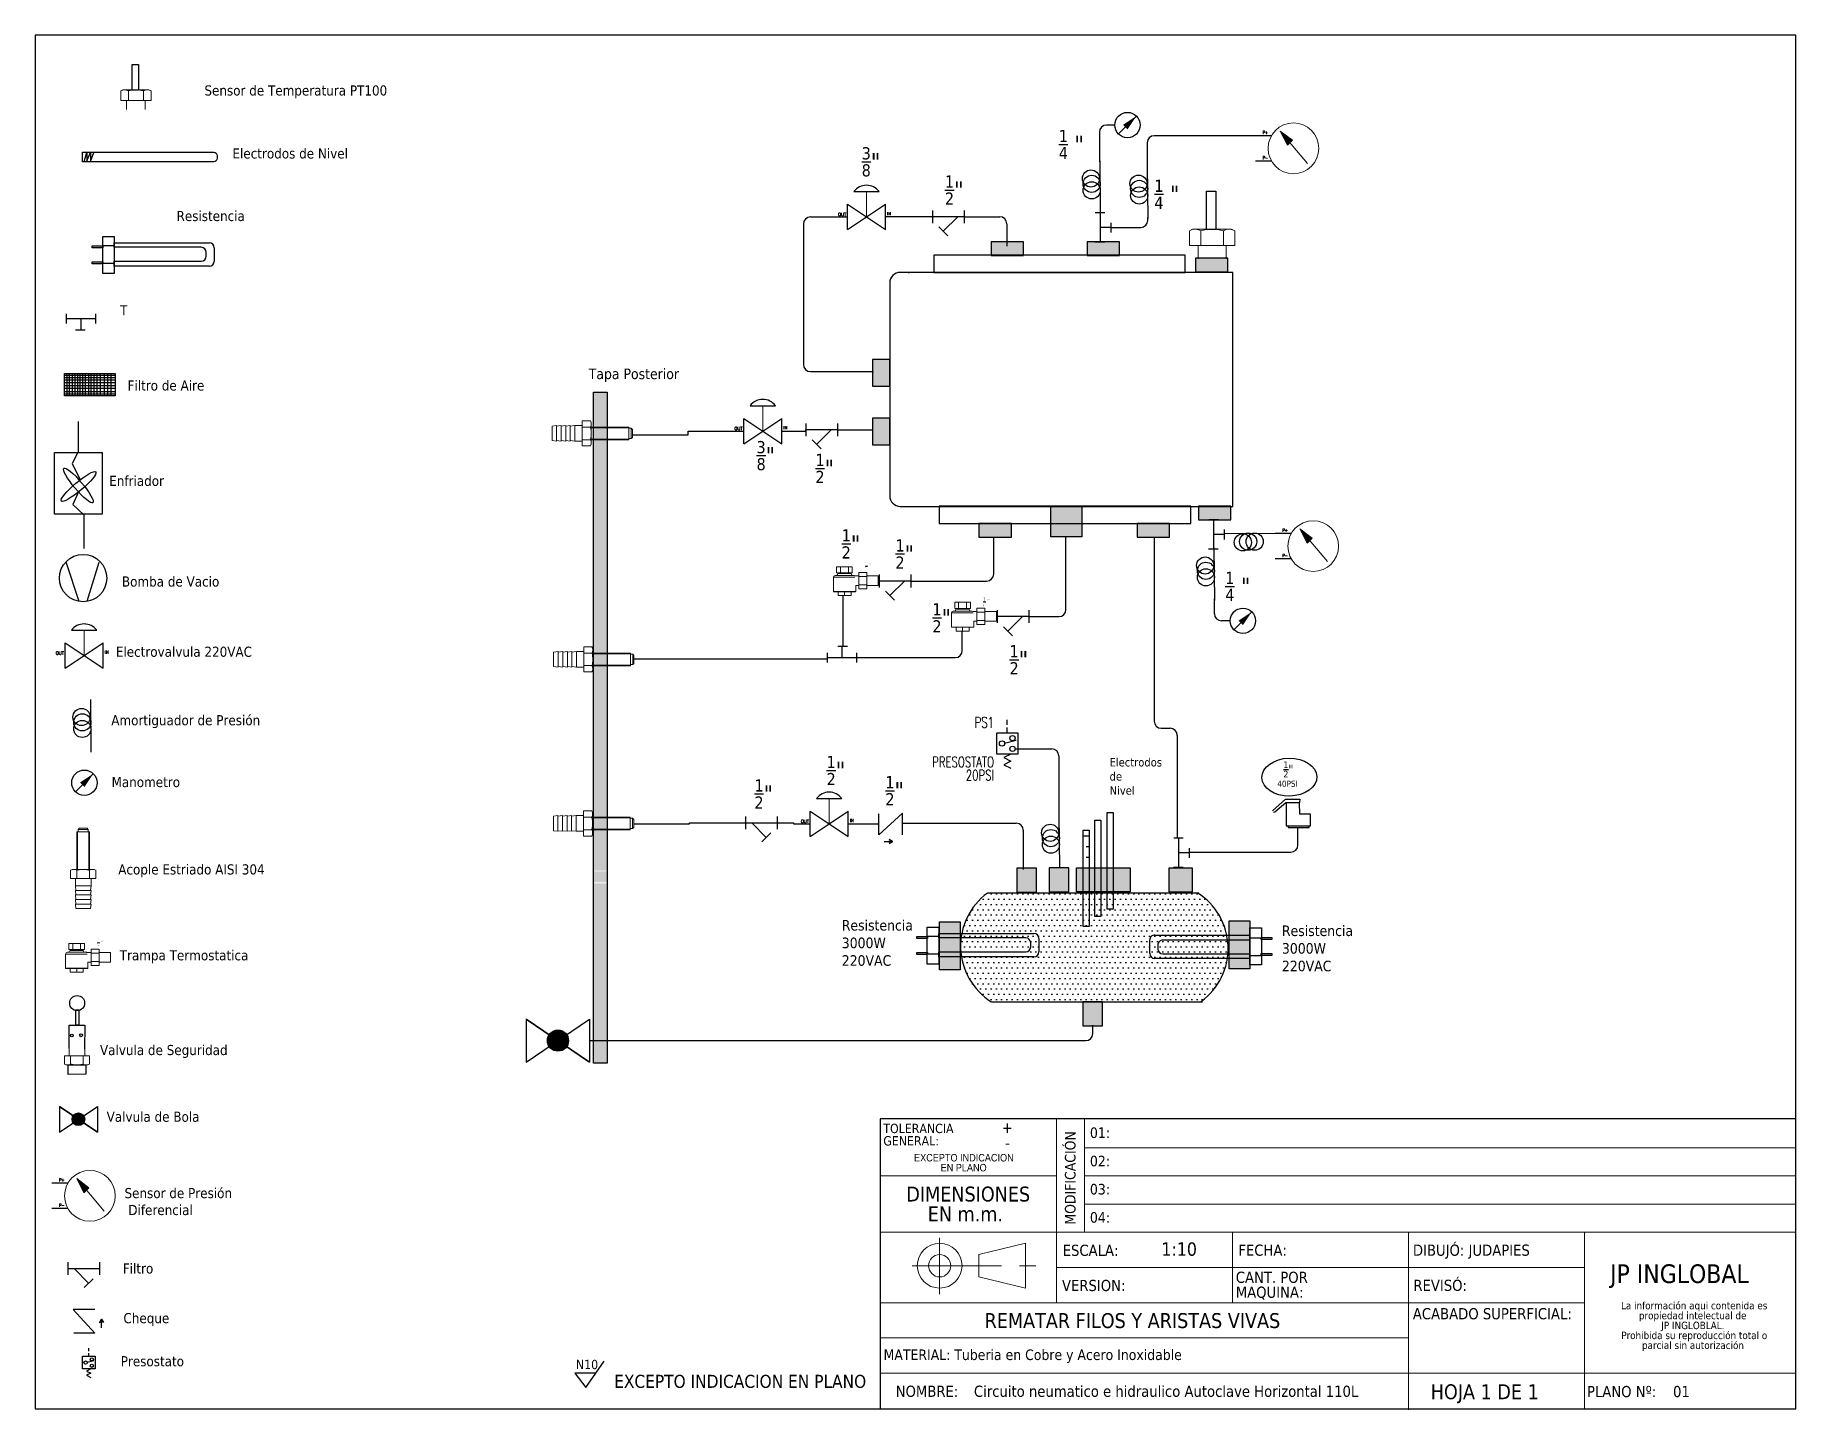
# Model space of a CAD drawing. Header units: millimetres. Extents: x 15 to 265, y 10 to 205.
import ezdxf
from ezdxf.enums import TextEntityAlignment as Align

# ---------------------------------------------------------------- set-up
doc = ezdxf.new("R2010")
doc.units = ezdxf.units.MM
doc.linetypes.add('CENTERX2', pattern=[20.32, 12.7, -2.54, 2.54, -2.54])
for name, color, linetype in [('CONTORNO', 179, 'Continuous'), ('DESC', 250, 'Continuous'), ('SYMS', 7, 'Continuous'), ('TAGS', 250, 'Continuous'), ('TERMS', 123, 'Continuous'), ('WIRENO', 250, 'Continuous'), ('WIRES', 7, 'Continuous')]:
    doc.layers.add(name, color=color, linetype=linetype)
doc.styles.add('SLDTEXTSTYLE0', font='tahoma.ttf')
doc.styles.add('SLDTEXTSTYLE1', font='tahomabd.ttf')
doc.styles.add('SLDTEXTSTYLE2', font='GOTHIC.TTF', dxfattribs={"width": 0.913})
doc.styles.get("Standard").update_dxf_attribs({"font": 'tahoma.ttf'})
doc.styles.add('WD', font='romans.shx')

msp = doc.modelspace()

# ---------------------------------------------------------------- texts
at = {"attachment_point": 1}
for s, width, insert, char_height in [('\\A1;Sensor de Temperatura PT100', 44.8708, (39.03, 197.88), 1.44), ('\\A1;Electrodos de Nivel', 44.8708, (43.01, 188.94), 1.44), ('\\A1;Resistencia', 44.8708, (35.07, 180.06), 1.44), ('\\A1;T', 44.8708, (27.06, 166.67), 1.44), ('Tapa Posterior', 16.8484, (93.6, 157.68), 1.5), ('\\A1;Filtro de Aire', 44.8708, (28.11, 156), 1.44), ('\\A1;Enfriador', 44.8708, (25.51, 142.46), 1.44), ('\\A1;Bomba de Vacio', 44.8708, (27.31, 128.17), 1.44), ('\\A1;Electrovalvula 220VAC', 44.8708, (26.45, 118.2), 1.44), ('\\A1;Amortiguador de Presión', 44.8708, (25.8, 108.48), 1.44), ('Electrodos \\Pde \\PNivel', 1.9892, (167.56, 102.39), 1.2), ('\\A1;   {\\H0.7x;\\S1/2;}"\\P{\\H0.64815x;  40PSI}', 4.4601, (190.72, 101.9), 1.35), ('\\A1;Manometro', 44.8708, (25.84, 99.7), 1.44), ('\\A1;Acople Estriado AISI 304', 44.8708, (26.79, 87.3), 1.44), ('Resistencia 3000W 220VAC', 1.9892, (129.53, 79.4), 1.5), ('Resistencia 3000W 220VAC', 1.9892, (192.03, 78.62), 1.5), ('\\A1;Trampa Termostatica', 44.8708, (27, 75.11), 1.44), ('\\A1;Valvula de Seguridad', 44.8708, (24.2, 61.66), 1.44), ('\\A1;Valvula de Bola', 44.8708, (25.14, 52.19), 1.44), ('\\A1;Sensor de Presión\\P Diferencial', 44.8708, (27.68, 41.35), 1.44), ('\\A1;Filtro', 44.8708, (27.44, 30.65), 1.44), ('\\A1;Cheque', 44.8708, (27.53, 23.6), 1.44), ('\\A1;Presostato', 44.8708, (27.14, 17.48), 1.44)]:
    msp.add_mtext_dynamic_manual_height_columns(s, width=width, gutter_width=1, heights=[0], dxfattribs=dict(at, insert=insert, char_height=char_height))
at = {"color": 7, "linetype": 'Continuous', "lineweight": 0, "style": 'SLDTEXTSTYLE0'}
for s, insert, char_height, attachment_point in [('+ ', (153.82, 50.73), 1.587, 3), ('- ', (153.4, 48.57), 1.587, 3), ('01:', (164.77, 49.95), 1.5, 1), ('02:', (164.77, 45.93), 1.5, 1), ('03:', (164.77, 41.93), 1.5, 1), ('04:', (164.77, 37.93), 1.5, 1), ('ESCALA:', (160.9, 33.3), 1.587, 1), ('FECHA:', (185.85, 33.32), 1.587, 1), ('VERSION:', (160.8, 28.31), 1.587, 1), ('REVISÓ:', (210.7, 28.33), 1.587, 1), ('MATERIAL: Tuberia en Cobre y Acero Inoxidable', (135.47, 18.43), 1.5, 1), ('\\pi-4.7625,l6.35,t12.7;NOMBRE:^ICircuito neumatico e hidraulico Autoclave Horizontal 110L', (135.6, 13.29), 1.5875, 1), ('HOJA 1 DE 1', (213.16, 13.48), 2.1167, 1), ('PLANO Nº:    01', (235.35, 13.25), 1.5875, 1)]:
    msp.add_mtext(s, dxfattribs=dict(at, insert=insert, char_height=char_height, attachment_point=attachment_point))
at = {"color": 7, "linetype": 'Continuous', "lineweight": 0, "insert": (161.22, 36.15), "char_height": 1.5, "attachment_point": 1, "rotation": 90, "style": 'SLDTEXTSTYLE0'}
msp.add_mtext('MODIFICACIÓN', dxfattribs=at)
at = {"layer": 'CONTORNO', "color": 7}
for s, insert, char_height, attachment_point, style in [('1:10', (177.44, 33.63), 1.905, 2, 'SLDTEXTSTYLE0'), ('DIBUJÓ: JUDAPIES', (210.63, 33.32), 1.5875, 1, 'SLDTEXTSTYLE0'), ('REMATAR FILOS Y ARISTAS VIVAS', (170.8, 23.59), 2.1167, 2, 'SLDTEXTSTYLE1'), ('ACABADO SUPERFICIAL:', (210.62, 24.3), 1.5875, 1, 'SLDTEXTSTYLE0'), ('EXCEPTO INDICACION EN PLANO', (133, 14.83), 1.8521, 3, 'SLDTEXTSTYLE0')]:
    msp.add_mtext(s, dxfattribs=dict(at, insert=insert, char_height=char_height, attachment_point=attachment_point, style=style))
at = {"layer": 'CONTORNO', "attachment_point": 1}
for s, insert, char_height, style in [('JP INGLOBAL', (238.63, 30.51), 2.6458, 'SLDTEXTSTYLE1'), ('N10', (91.78, 16.96), 1.323, 'SLDTEXTSTYLE0')]:
    msp.add_mtext(s, dxfattribs=dict(at, insert=insert, char_height=char_height, style=style))
at = {"layer": 'WIRENO', "char_height": 2.4694, "attachment_point": 1}
for s, insert in [('\\A1;{\\H0.7x;\\S1/4;} "', (160.35, 191.56)), ('\\A1;{\\H0.7x;\\S3/8;}"', (132.36, 189.1)), ('\\A1;{\\H0.7x;\\S1/2;}"', (144.18, 185.1)), ('\\A1;{\\H0.7x;\\S1/4;} "', (173.92, 184.49)), ('\\A1;{\\H0.7x;\\S3/8;}"', (117.43, 147.39)), ('\\A1;{\\H0.7x;\\S1/2;}"', (125.79, 145.58)), ('\\A1;{\\H0.7x;\\S1/2;}"', (129.52, 134.86)), ('\\A1;{\\H0.7x;\\S1/2;}"', (137.15, 133.43)), ('\\A1;{\\H0.7x;\\S1/4;} "', (183.99, 128.83)), ('\\A1;{\\H0.7x;\\S1/2;}"', (142.4, 124.37)), ('\\A1;{\\H0.7x;\\S1/2;}"', (153.36, 118.42)), ('\\A1;{\\H0.7x;\\S1/2;}"', (127.38, 102.69)), ('\\A1;{\\H0.7x;\\S1/2;}"', (117.13, 99.36)), ('\\A1;{\\H0.7x;\\S1/2;}"', (135.72, 99.83))]:
    msp.add_mtext_dynamic_manual_height_columns(s, width=5.2957, gutter_width=12.35, heights=[0], dxfattribs=dict(at, insert=insert))

# ---------------------------------------------------------------- blocks, each defined once
blk = doc.blocks.new('SW_NOTE_0')
at = {"layer": 'CONTORNO', "color": 0, "attachment_point": 2, "style": 'SLDTEXTSTYLE2'}
for s, insert, char_height in [('EXCEPTO INDICACION', (7.57, 1.35), 1.0583), ('EN PLANO', (7.54, -0.06), 1.058)]:
    blk.add_mtext(s, dxfattribs=dict(at, insert=insert, char_height=char_height))
blk = doc.blocks.new('SW_NOTE_1')
at = {"layer": 'CONTORNO', "color": 0, "attachment_point": 2, "style": 'SLDTEXTSTYLE0'}
for s, insert, char_height in [('DIMENSIONES ', (9.43, 2.69), 2.1167), ('EN m.m.', (9.02, -0.13), 2.117)]:
    blk.add_mtext(s, dxfattribs=dict(at, insert=insert, char_height=char_height))
blk = doc.blocks.new('SW_NOTE_2')
at = {"layer": 'CONTORNO', "color": 0, "char_height": 1.0583, "attachment_point": 2, "style": 'SLDTEXTSTYLE0'}
for s, insert in [('La información aqui contenida es ', (10.29, 1.34)), ('propiedad intelectual de', (10.08, -0.07)), ('JP INGLOBLAL.', (10.1, -1.48)), ('Prohibida su reproducción total o ', (10.3, -2.89)), ('parcial sin autorización', (10.12, -4.3))]:
    blk.add_mtext(s, dxfattribs=dict(at, insert=insert))
blk = doc.blocks.new('SW_NOTE_3')
at = {"color": 0, "linetype": 'Continuous', "lineweight": 0, "attachment_point": 1, "style": 'SLDTEXTSTYLE0'}
for s, insert, char_height in [('TOLERANCIA ', (0, 1.68), 1.3229), ('GENERAL:', (0, -0.08), 1.323)]:
    blk.add_mtext(s, dxfattribs=dict(at, insert=insert, char_height=char_height))
blk = doc.blocks.new('SW_NOTE_4')
at = {"color": 0, "linetype": 'Continuous', "lineweight": 0, "char_height": 1.587, "attachment_point": 1, "style": 'SLDTEXTSTYLE0'}
for s, insert in [('CANT. POR ', (0, 2.02)), ('MAQUINA:', (0, -0.1))]:
    blk.add_mtext(s, dxfattribs=dict(at, insert=insert))
blk = doc.blocks.new('calderin')
for p, q in [((7.433, 7.428), (9.93, 7.428)), ((7.477, 6.14), (9.974, 6.14))]:
    blk.add_line(p, q)
for centre, start, end in [((7.887, 6.798), 126.1598, 237.8293), ((9.499, 6.771), 306.1598, 57.8293)]:
    blk.add_arc(centre, 0.777, start, end)
blk = doc.blocks.new('HGVA1_DIAPHRAGM_VALVE2')
at = {"color": 7, "linetype": 'Continuous', "lineweight": 0, "ltscale": 3.2258}
for p, q in [((-0.25, 0.5), (0.25, 0.5)), ((0, 0), (0, 0.5))]:
    blk.add_line(p, q, dxfattribs=at)
for p, q in [((-0.375, -0.25), (-0.375, 0.25)), ((-0.375, -0.25), (0.375, 0.25)), ((-0.375, 0.25), (0.375, -0.25)), ((0.375, -0.25), (0.375, 0.25))]:
    blk.add_line(p, q)
at = {"ltscale": 25.4, "flags": 128}
blk.add_lwpolyline([(0.25, 0.5, 0.5), (-0.25, 0.5)], format="xyb", close=True, dxfattribs=at)
at = {"style": 'WD', "flags": 1}
for tag, p in [('INST', (-0.469, 0.748)), ('LOC', (-0.469, 0.587)), ('TAG1', (-0.469, 0.378))]:
    blk.add_attdef(tag, text='', height=0.125, dxfattribs=at).set_placement(p, align=Align.RIGHT)
at = {"style": 'WD'}
blk.add_attdef('TERM01', text='', height=0.0625, dxfattribs=at).set_placement((-0.399, 0.018), align=Align.RIGHT)
for tag, p, height in [('X4TERM01', (-0.375, 0), 0.005), ('X1TERM02', (0.375, 0), 0.005), ('TERM02', (0.406, 0.036), 0.0625), ('RATING1', (0.388, -0.162), 0.125), ('DESC1', (0.388, -0.378), 0.125), ('DESC2', (0.388, -0.562), 0.125), ('DESC3', (0.388, -0.752), 0.125), ('WDTAGALT', (0.388, -0.907), 0.125)]:
    blk.add_attdef(tag, p, '', height=height, dxfattribs=at)
blk.add_attdef('XREF', text='', height=0.0625, rotation=0.0625, dxfattribs=at).set_placement((0.518, 0.271), align=Align.TOP_CENTER)
at = {"style": 'WD', "flags": 1}
for tag, p in [('WDTYPE', (-0.154, -0.127)), ('FAMILY', (-0.143, -0.17)), ('CAT', (-0.143, -0.215)), ('MFG', (-0.141, -0.246)), ('ASSYCODE', (-0.113, -0.275))]:
    blk.add_attdef(tag, text='', height=0.01, dxfattribs=at).set_placement(p, align=Align.CENTER)
blk = doc.blocks.new('HME1_PRESS_M')
blk.add_line((0.036, -0.088), (0.213, 0.089))
blk.add_circle((0.125, 0), 0.125)
blk.add_solid([(0.082, 0.002), (0.126, -0.042), (0.213, 0.089)])
at = {"style": 'WD', "width": 0.7}
for tag, p in [('INST', (0.125, 0.5)), ('LOC', (0.125, 0.344)), ('TAG1', (0.125, 0.188)), ('DESC1', (0.125, -0.344)), ('DESC2', (0.125, -0.5)), ('WDTAGALT', (0.125, -0.812)), ('DESC3', (0.125, -0.656))]:
    blk.add_attdef(tag, text='', height=0.125, dxfattribs=at).set_placement(p, align=Align.CENTER)
blk.add_attdef('TERM01', text='', height=0.0625, dxfattribs=at).set_placement((-0.032, 0.031), align=Align.RIGHT)
at = {"style": 'WD'}
for tag, p, height, flags in [('X4TERM01', (0, 0), 0.005, 1), ('WDTYPE', (0.062, 0.062), 0.01, 1), ('WDBLKNAM', (0.134, 0.001), 0.01, 9), ('X1TERM02', (0.248, 0), 0.005, 1), ('FAMILY', (0.13, -0.035), 0.01, 9)]:
    blk.add_attdef(tag, p, '', height=height, dxfattribs=dict(at, flags=flags))
at = {"style": 'WD', "width": 0.7}
for tag, p, height in [('TERM02', (0.28, 0.031), 0.0625), ('RATING1', (0.281, -0.188), 0.125)]:
    blk.add_attdef(tag, p, '', height=height, dxfattribs=at)
at = {"style": 'WD'}
blk.add_attdef('XREF', text='', height=0.0625, dxfattribs=at).set_placement((-0.031, -0.125), align=Align.RIGHT)
at = {"linetype": 'Continuous', "style": 'WD', "flags": 9}
for tag, p in [('MFG', (0.128, -0.085)), ('ASSYCODE', (0.13, -0.103)), ('CAT', (0.13, -0.066))]:
    blk.add_attdef(tag, p, '', height=0.01, dxfattribs=at)
blk = doc.blocks.new('Acople Estriado')
at = {"color": 7, "linetype": 'Continuous', "lineweight": 15}
for p, q in [((6.78, 5.633), (6.78, 5.138)), ((6.78, 5.633), (6.947, 5.633)), ((6.811, 5.678), (6.796, 5.663)), ((6.796, 5.663), (6.796, 5.633)), ((6.931, 5.663), (6.796, 5.663)), ((6.811, 5.678), (6.916, 5.678)), ((6.931, 5.663), (6.916, 5.678)), ((6.931, 5.633), (6.931, 5.663)), ((6.947, 5.138), (6.947, 5.633)), ((6.721, 5.138), (6.699, 5.126)), ((6.699, 5.126), (6.699, 5.019)), ((6.74, 5.138), (6.721, 5.138)), ((6.864, 5.138), (6.74, 5.138)), ((6.781, 5.126), (6.781, 5.019)), ((6.988, 5.138), (6.864, 5.138)), ((6.946, 5.126), (6.946, 5.019)), ((7.007, 5.138), (6.988, 5.138)), ((7.029, 5.126), (7.007, 5.138)), ((7.029, 5.126), (7.029, 5.019)), ((6.699, 5.019), (6.781, 5.019)), ((6.761, 5.019), (6.761, 4.922)), ((6.761, 4.922), (6.769, 4.862)), ((6.864, 4.922), (6.761, 4.922)), ((6.761, 4.862), (6.769, 4.802)), ((6.864, 4.862), (6.761, 4.862)), ((6.781, 5.019), (6.946, 5.019)), ((6.967, 4.922), (6.864, 4.922)), ((6.967, 4.862), (6.864, 4.862)), ((6.946, 5.019), (7.029, 5.019)), ((6.959, 4.862), (6.967, 4.922)), ((6.959, 4.802), (6.967, 4.862)), ((6.967, 4.922), (6.967, 5.019)), ((6.761, 4.802), (6.769, 4.742)), ((6.864, 4.802), (6.761, 4.802)), ((6.761, 4.742), (6.769, 4.682)), ((6.864, 4.742), (6.761, 4.742)), ((6.761, 4.682), (6.769, 4.622)), ((6.864, 4.682), (6.761, 4.682)), ((6.967, 4.802), (6.864, 4.802)), ((6.967, 4.742), (6.864, 4.742)), ((6.967, 4.682), (6.864, 4.682)), ((6.959, 4.742), (6.967, 4.802)), ((6.959, 4.682), (6.967, 4.742)), ((6.959, 4.622), (6.967, 4.682)), ((6.864, 4.622), (6.769, 4.622)), ((6.959, 4.622), (6.864, 4.622))]:
    blk.add_line(p, q, dxfattribs=at)
at = {"color": 7, "linetype": 'Continuous', "lineweight": 0}
for p, q in [((6.79, 5.633), (6.79, 5.138)), ((6.938, 5.633), (6.938, 5.138))]:
    blk.add_line(p, q, dxfattribs=at)
at = {"color": 7, "linetype": 'Continuous', "lineweight": 15}
for points, knots in [([(6.699, 5.126), (6.706, 5.13), (6.712, 5.133), (6.726, 5.137), (6.733, 5.138), (6.74, 5.138)], [0, 0, 0, 0, 0.5, 0.5, 1, 1, 1, 1]), ([(6.74, 5.138), (6.744, 5.138), (6.747, 5.138), (6.754, 5.137), (6.757, 5.136), (6.768, 5.133), (6.775, 5.13), (6.781, 5.126)], [0, 0, 0, 0, 0.25, 0.25, 0.5, 0.5, 1, 1, 1, 1]), ([(6.864, 5.138), (6.85, 5.138), (6.836, 5.137), (6.808, 5.133), (6.795, 5.13), (6.781, 5.126)], [0, 0, 0, 0, 0.5, 0.5, 1, 1, 1, 1]), ([(6.946, 5.126), (6.933, 5.13), (6.919, 5.133), (6.892, 5.137), (6.878, 5.138), (6.864, 5.138)], [0, 0, 0, 0, 0.5, 0.5, 1, 1, 1, 1]), ([(6.946, 5.126), (6.953, 5.13), (6.96, 5.133), (6.974, 5.137), (6.981, 5.138), (6.988, 5.138)], [0, 0, 0, 0, 0.5, 0.5, 1, 1, 1, 1]), ([(6.988, 5.138), (6.991, 5.138), (6.995, 5.138), (7.002, 5.137), (7.005, 5.136), (7.015, 5.133), (7.022, 5.13), (7.029, 5.126)], [0, 0, 0, 0, 0.25, 0.25, 0.5, 0.5, 1, 1, 1, 1])]:
    blk.add_open_spline(points, degree=3, knots=knots, dxfattribs=at)
blk = doc.blocks.new('Trampo')
for points in [[(117.7, 258.3), (117.2, 257.8), (116.2, 257.8), (115.7, 257.3), (115.7, 256.3), (117.7, 256.3), (117.7, 256.3), (115.6, 256.3), (115.6, 257.3), (116.2, 257.9), (117.2, 257.9), (117.7, 258.4), (117.7, 258.9), (117.2, 259.3), (116.2, 259.3), (115.7, 258.8), (115.6, 258.9), (116.2, 259.4), (117.2, 259.4), (117.7, 258.9)], [(117.2, 260.5), (116.2, 260.5), (116.2, 260.5), (116.6, 260.5), (116.6, 263.5), (116.2, 263), (116.1, 263.1), (116.7, 263.6), (116.7, 263.6), (116.7, 260.5), (117.2, 260.5)], [(119.7, 262.2), (119, 260.7), (118.9, 260.7), (119.6, 262.2)], [(120.5, 262.2), (119.7, 260.7), (119.6, 260.7), (120.4, 262.2)]]:
    blk.add_hatch(color=7).paths.add_polyline_path(points)
at = {"color": 7, "linetype": 'Continuous', "lineweight": 15}
for points in [[(90.5, 251.1), (90.5, 239.8), (90.5, 239.8)], [(92, 252.5), (106.7, 252.5), (106.7, 252.5)], [(93.1, 259.5), (105.5, 259.5), (105.5, 254.7), (93.1, 254.7)], [(93.1, 254.7), (93.1, 259.5), (93.1, 259.5)], [(94.2, 254.7), (94.2, 254), (94.2, 254)], [(96.2, 254.7), (96.2, 259.5), (96.2, 259.5)], [(102.4, 254.7), (102.4, 259.5), (102.4, 259.5)], [(104.5, 254), (104.5, 254.7), (104.5, 254.7)], [(110.7, 252.3), (107.4, 252.3), (107.4, 252.3)], [(117, 255), (110.7, 255), (110.7, 241.9), (117, 241.9)], [(117, 251.8), (110.7, 251.8), (110.7, 251.8)], [(117, 255), (117, 241.9), (117, 241.9)], [(126.1, 252.3), (117, 252.3), (117, 252.3)], [(126.1, 252.3), (126.1, 244.6), (126.1, 244.6)], [(107.9, 239.7), (90.7, 239.7), (90.7, 239.7)], [(104.5, 239.7), (104.5, 236.7), (94.2, 236.7), (94.2, 239.7)], [(99.3, 239.7), (99.3, 236.7), (99.3, 236.7)], [(108.2, 239.8), (108.2, 244.6), (108.2, 244.6)], [(108.2, 244.6), (110.7, 244.6), (110.7, 244.6)], [(117, 245.2), (110.7, 245.2), (110.7, 245.2)], [(117, 244.6), (126.1, 244.6), (126.1, 244.6)]]:
    blk.add_lwpolyline(points, dxfattribs=at)
at = {"color": 8, "linetype": 'Continuous', "lineweight": 15}
for points in [[(107.6, 251.1), (90.5, 251.1), (90.5, 251.1)], [(94.2, 254), (104.5, 254), (104.5, 254)], [(90.5, 239.8), (108.2, 239.8), (108.2, 239.8)]]:
    blk.add_lwpolyline(points, dxfattribs=at)
at = {"color": 7, "linetype": 'Continuous', "lineweight": 20}
blk.add_lwpolyline([(115.6, 260), (117.7, 260), (117.7, 260)], dxfattribs=at)
at = {"color": 7, "linetype": 'Continuous', "lineweight": 15}
for points in [[(91.9, 252.5), (91.1, 252.5), (90.5, 251.9), (90.5, 251.1)], [(92.7, 252.5), (93.5, 252.5), (94.1, 253.2), (94.1, 254)], [(104.5, 254), (104.5, 253.2), (105.1, 252.5), (105.9, 252.5)], [(107.4, 252.3), (107.1, 252.5), (106.9, 252.5), (106.6, 252.5)], [(90.5, 239.9), (90.5, 239.7), (90.6, 239.7), (90.7, 239.7)], [(107.9, 239.7), (108, 239.7), (108.1, 239.7), (108.1, 239.9)]]:
    blk.add_open_spline(points, degree=3, dxfattribs=at)
blk = doc.blocks.new('Valvula Tipo Anillo')
for p, q in [((7.88, 11.213), (7.88, 11.519)), ((7.88, 11.519), (8.084, 11.519)), ((8.084, 11.519), (8.079, 11.203))]:
    blk.add_line(p, q)
at = {"color": 7, "linetype": 'Continuous', "lineweight": 15}
for p, q in [((7.816, 11.006), (7.816, 11.113)), ((7.898, 11.113), (7.816, 11.113)), ((7.878, 11.21), (7.878, 11.113)), ((7.898, 11.006), (7.898, 11.113)), ((8.063, 11.113), (7.898, 11.113)), ((8.063, 11.006), (8.063, 11.113)), ((8.146, 11.113), (8.063, 11.113)), ((8.084, 11.113), (8.084, 11.21)), ((8.146, 11.006), (8.146, 11.113)), ((7.816, 11.006), (7.838, 10.994)), ((7.838, 10.994), (7.857, 10.994)), ((7.857, 10.994), (7.981, 10.994)), ((7.981, 10.994), (8.105, 10.994)), ((8.105, 10.994), (8.124, 10.994)), ((8.124, 10.994), (8.146, 11.006))]:
    blk.add_line(p, q, dxfattribs=at)
for points in [[(7.962, 11.521), (8.01, 11.521), (8.01, 11.713), (7.962, 11.713)], [(8.097, 10.995), (8.097, 10.873), (7.867, 10.871), (7.867, 10.993)]]:
    blk.add_lwpolyline(points, close=True)
for centre, radius in [((7.984, 11.807), 0.0981), ((7.914, 11.381), 0.0185), ((8.035, 11.384), 0.0185)]:
    blk.add_circle(centre, radius)
for points, knots in [([(7.857, 10.994), (7.854, 10.994), (7.85, 10.994), (7.843, 10.995), (7.84, 10.996), (7.829, 10.999), (7.823, 11.002), (7.816, 11.006)], [0, 0, 0, 0, 0.25, 0.25, 0.5, 0.5, 1, 1, 1, 1]), ([(7.898, 11.006), (7.892, 11.002), (7.885, 10.999), (7.871, 10.995), (7.864, 10.994), (7.857, 10.994)], [0, 0, 0, 0, 0.5, 0.5, 1, 1, 1, 1]), ([(7.898, 11.006), (7.912, 11.002), (7.926, 10.999), (7.953, 10.995), (7.967, 10.994), (7.981, 10.994)], [0, 0, 0, 0, 0.5, 0.5, 1, 1, 1, 1]), ([(7.981, 10.994), (7.995, 10.994), (8.009, 10.995), (8.036, 10.999), (8.05, 11.002), (8.063, 11.006)], [0, 0, 0, 0, 0.5, 0.5, 1, 1, 1, 1]), ([(8.105, 10.994), (8.101, 10.994), (8.098, 10.994), (8.091, 10.995), (8.087, 10.996), (8.077, 10.999), (8.07, 11.002), (8.063, 11.006)], [0, 0, 0, 0, 0.25, 0.25, 0.5, 0.5, 1, 1, 1, 1]), ([(8.146, 11.006), (8.139, 11.002), (8.132, 10.999), (8.119, 10.995), (8.112, 10.994), (8.105, 10.994)], [0, 0, 0, 0, 0.5, 0.5, 1, 1, 1, 1])]:
    blk.add_open_spline(points, degree=3, knots=knots, dxfattribs=at)
blk = doc.blocks.new('HGVA1_BALL_VALVE')
h = blk.add_hatch(color=256)
edge = h.paths.add_edge_path()
edge.add_arc((0, 0), 0.125, 0, 360)
at = {"ltscale": 3.2258}
for p, q in [((-0.375, 0.254), (0.375, -0.254)), ((-0.375, -0.254), (0.375, 0.254)), ((-0.375, 0.254), (-0.375, -0.254)), ((0.375, 0.254), (0.375, -0.254))]:
    blk.add_line(p, q, dxfattribs=at)
at = {"ltscale": 25.4, "flags": 128}
blk.add_lwpolyline([(0.375, 0.254), (0.375, -0.254), (-0.375, 0.254), (-0.375, -0.254)], close=True, dxfattribs=at)
at = {"ltscale": 3.2258}
blk.add_circle((0, 0), 0.125, dxfattribs=at)
at = {"ltscale": 25.4}
blk.add_circle((0, 0), 0.125, dxfattribs=at)
at = {"style": 'WD', "flags": 1}
for tag, height, p in [('LOC', 0.125, (0.011, 0.516)), ('INST', 0.125, (0.028, 0.678)), ('TAG1', 0.125, (0, 0.307)), ('FAMILY', 0.01, (-0.482, -0.121)), ('WDTYPE', 0.01, (-0.475, -0.062)), ('CAT', 0.01, (-0.482, -0.165)), ('MFG', 0.01, (-0.481, -0.197)), ('ASSYCODE', 0.01, (-0.453, -0.226))]:
    blk.add_attdef(tag, text='', height=height, dxfattribs=at).set_placement(p, align=Align.CENTER)
at = {"style": 'WD'}
blk.add_attdef('XREF', text='', height=0.0625, rotation=0.0625, dxfattribs=at).set_placement((0.541, 0.293), align=Align.TOP_CENTER)
blk.add_attdef('TERM01', text='', height=0.0625, dxfattribs=at).set_placement((-0.399, 0.018), align=Align.RIGHT)
for tag, p, height in [('X4TERM01', (-0.375, 0), 0.005), ('X8TERM02', (0, 0), 0.005), ('TERM02', (0.052, -0.037), 0.0625), ('X1TERM03', (0.375, 0), 0.005), ('TERM03', (0.406, 0.036), 0.0625), ('RATING1', (0.409, -0.162), 0.125), ('DESC1', (0.409, -0.341), 0.125), ('DESC2', (0.409, -0.525), 0.125), ('DESC3', (0.409, -0.715), 0.125), ('WDTAGALT', (0.409, -0.873), 0.125)]:
    blk.add_attdef(tag, p, '', height=height, dxfattribs=at)
blk = doc.blocks.new('HMT1_DIFFERENTIAL_PRESSURE_GAUGE')
blk.add_hatch(color=7).paths.add_polyline_path([(-0.26, 0.34), (-0.12, 0.06), (-0.02, 0.16)])
for p, q in [((-0.437, 0.25), (-0.75, 0.25)), ((-0.437, -0.25), (-0.75, -0.25))]:
    blk.add_line(p, q)
at = {"color": 7, "linetype": 'Continuous', "lineweight": 0, "ltscale": 645.15999}
for p, q in [((-0.26, 0.34), (0.28, -0.3)), ((-0.26, 0.34), (-0.12, 0.06)), ((-0.26, 0.34), (-0.02, 0.16)), ((-0.12, 0.06), (-0.02, 0.16))]:
    blk.add_line(p, q, dxfattribs=at)
at = {"color": 255, "linetype": 'Continuous', "lineweight": 0, "ltscale": 25.4, "flags": 128}
blk.add_lwpolyline([(-0.26, 0.34), (-0.12, 0.06), (-0.02, 0.16)], close=True, dxfattribs=at)
at = {"color": 7, "linetype": 'Continuous', "lineweight": 0, "ltscale": 645.15999}
blk.add_circle((0, 0), 0.5, dxfattribs=at)
at = {"style": 'WD', "width": 0.7}
for tag, p in [('INST', (-0.01, 0.781)), ('LOC', (-0.01, 0.656)), ('TAG1', (-0.01, 0.531)), ('DESC1', (0.021, -0.625)), ('DESC2', (0.021, -0.75)), ('WDTAGALT', (0.021, -1)), ('DESC3', (0.021, -0.875))]:
    blk.add_attdef(tag, text='', height=0.0938, dxfattribs=at).set_placement(p, align=Align.CENTER)
at = {"style": 'WD'}
for tag, p, height, flags in [('X4TERM01', (-0.75, 0.25), 0.005, 1), ('X1TERM03', (0.5, 0), 0.005, 1), ('X4TERM02', (-0.75, -0.25), 0.005, 1), ('WDBLKNAM', (-0.209, -0.188), 0.01, 9), ('FAMILY', (-0.208, -0.062), 0.01, 9)]:
    blk.add_attdef(tag, p, '', height=height, dxfattribs=dict(at, flags=flags))
at = {"style": 'WD', "width": 0.7}
for tag, p in [('TERM01', (-0.5, 0.281)), ('TERM02', (-0.5, -0.219))]:
    blk.add_attdef(tag, text='', height=0.0625, dxfattribs=at).set_placement(p, align=Align.RIGHT)
for tag, p, height in [('TERM03', (0.531, 0.031), 0.0625), ('RATING1', (0.469, -0.375), 0.0938)]:
    blk.add_attdef(tag, p, '', height=height, dxfattribs=at)
at = {"style": 'WD'}
blk.add_attdef('XREF', text='', height=0.0625, dxfattribs=at).set_placement((-0.438, -0.406), align=Align.RIGHT)
at = {"flags": 1}
blk.add_attdef('WDTYPE', (-0.219, -0.25), '', height=0.01, dxfattribs=at)
at = {"linetype": 'Continuous', "style": 'WD', "flags": 9}
for tag, p in [('ASSYCODE', (-0.208, -0.156)), ('CAT', (-0.208, -0.094)), ('MFG', (-0.208, -0.125))]:
    blk.add_attdef(tag, p, '', height=0.01, dxfattribs=at)
blk = doc.blocks.new('HST1_STRAINER_Y_TYPE')
at = {"ltscale": 3.2258}
for p, q in [((0, 0.125), (0, -0.125)), ((0.625, 0.125), (0.625, -0.125)), ((0, 0), (0.625, 0)), ((0.125, 0), (0.412, -0.287)), ((0.324, -0.376), (0.501, -0.199))]:
    blk.add_line(p, q, dxfattribs=at)
at = {"style": 'WD', "flags": 1}
for tag, height, p in [('INST', 0.125, (0.33, 0.71)), ('TAG1', 0.125, (0.324, 0.34)), ('LOC', 0.125, (0.306, 0.549)), ('FAMILY', 0.01, (1.09, 0.044)), ('CAT', 0.01, (1.09, -0.001)), ('WDTYPE', 0.01, (1.102, -0.093)), ('MFG', 0.01, (1.092, -0.032)), ('ASSYCODE', 0.01, (1.12, -0.061))]:
    blk.add_attdef(tag, text='', height=height, dxfattribs=at).set_placement(p, align=Align.CENTER)
at = {"style": 'WD'}
for tag, height, p in [('WDTAGALT', 0.125, (0.035, 0.2)), ('TERM01', 0.0625, (-0.024, 0.018))]:
    blk.add_attdef(tag, text='', height=height, dxfattribs=at).set_placement(p, align=Align.RIGHT)
for tag, p, height in [('X4TERM01', (0, 0), 0.005), ('RATING1', (0.6, 0.18), 0.125), ('X1TERM03', (0.625, 0), 0.005), ('TERM03', (0.632, 0.013), 0.0625), ('DESC1', (-0.666, -0.258), 0.125), ('DESC2', (-0.666, -0.442), 0.125), ('X8TERM02', (0.412, -0.287), 0.005), ('TERM02', (0.447, -0.365), 0.0625), ('DESC3', (-0.666, -0.632), 0.125)]:
    blk.add_attdef(tag, p, '', height=height, dxfattribs=at)
blk.add_attdef('XREF', text='', height=0.0625, rotation=0.0625, dxfattribs=at).set_placement((0.649, -0.434), align=Align.TOP_CENTER)
blk = doc.blocks.new('HVL1_PRESS_SW')
for p, q in [((0.094, 0.222), (0.094, 0.282)), ((-0.031, -0.126), (-0.031, 0.125)), ((-0.031, 0.125), (0.219, 0.125)), ((0.061, 0.005), (0.198, 0.04)), ((0.094, 0.125), (0.094, 0.188)), ((0.219, 0.125), (0.219, -0.126)), ((0.219, -0.126), (-0.031, -0.126)), ((0.135, -0.126), (0.052, -0.167)), ((0.052, -0.167), (0.135, -0.209)), ((0.135, -0.209), (0.052, -0.251)), ((0.052, -0.251), (0.135, -0.293))]:
    blk.add_line(p, q)
for centre in [(0.032, 0), (0.156, 0.063), (0.156, -0.063)]:
    blk.add_circle(centre, 0.0314)
at = {"style": 'WD', "width": 0.7}
for tag, height, p in [('INST', 0.125, (-0.062, 0.5)), ('LOC', 0.125, (-0.062, 0.344)), ('TAG1', 0.125, (-0.062, 0.188)), ('TERM01', 0.0625, (-0.062, 0.031)), ('DESC1', 0.125, (-0.062, -0.281)), ('RATING1', 0.125, (0.775, -0.281)), ('DESC2', 0.125, (-0.062, -0.438)), ('WDTAGALT', 0.125, (-0.062, -0.75)), ('DESC3', 0.125, (-0.062, -0.594))]:
    blk.add_attdef(tag, text='', height=height, dxfattribs=at).set_placement(p, align=Align.RIGHT)
at = {"style": 'WD'}
for tag, p, height, flags in [('X2TERM04', (0.094, 0.281), 0.005, 1), ('WDBLKNAM', (0.405, 0.344), 0.01, 9), ('FAMILY', (0.406, 0.312), 0.01, 9), ('X4TERM01', (0, 0), 0.005, 1), ('WDTYPE', (0.062, 0.062), 0.01, 1), ('X1TERM02', (0.187, 0.063), 0.005, 1), ('X1TERM03', (0.187, -0.063), 0.005, 1)]:
    blk.add_attdef(tag, p, '', height=height, dxfattribs=dict(at, flags=flags))
at = {"style": 'WD', "width": 0.7}
for tag, p in [('TERM04', (0.125, 0.25)), ('TERM02', (0.25, 0.094)), ('TERM03', (0.25, -0.031))]:
    blk.add_attdef(tag, p, '', height=0.0625, dxfattribs=at)
at = {"linetype": 'Continuous', "style": 'WD', "flags": 9}
for tag, p in [('ASSYCODE', (0.406, 0.219)), ('CAT', (0.406, 0.281)), ('MFG', (0.406, 0.25))]:
    blk.add_attdef(tag, p, '', height=0.01, dxfattribs=at)
at = {"style": 'WD', "width": 0.7}
blk.add_attdef('TERM05', text='', height=0.0625, dxfattribs=at).set_placement((0.125, -0.406), align=Align.CENTER)
at = {"style": 'WD'}
blk.add_attdef('XREF', (0.281, -0.375), '', height=0.0625, dxfattribs=at)
blk = doc.blocks.new('ColaMarrano')
at = {"layer": 'WIRENO'}
blk.add_line((96.3, 200.92), (96.42, 188.45), dxfattribs=at)
for centre in [(94.22, 196.73), (94.4, 195.47), (94.4, 193.92)]:
    blk.add_circle(centre, 2.03, dxfattribs=at)
blk = doc.blocks.new('Bomba Vacio')
at = {"layer": 'WIRENO'}
for p, q in [((222.52, 152.69), (218.83, 163.9)), ((224.82, 152.84), (228.2, 163.9))]:
    blk.add_line(p, q, dxfattribs=at)
blk.add_circle((223.65, 159.36), 6.72, dxfattribs=at)
blk = doc.blocks.new('Cooler')
at = {"layer": 'WIRENO'}
for p, q in [((61.05, 155.36), (61.05, 161.29)), ((60.91, 155.36), (59.87, 153.28)), ((59.87, 153.28), (61.37, 150.31)), ((61.09, 147.98), (60.01, 145.56)), ((60.01, 145.56), (62.09, 143.63)), ((62.09, 143.63), (62.09, 137.25))]:
    blk.add_line(p, q, dxfattribs=at)
blk.add_lwpolyline([(56.51, 155.41), (65.57, 155.41), (65.57, 143.72), (56.51, 143.72)], close=True, dxfattribs=at)
for centre, major_axis in [((61.09, 148.97), (-3.26, -2.75)), ((61.05, 149.16), (2.75, -3.26))]:
    blk.add_ellipse(centre, major_axis=major_axis, ratio=0.188132, dxfattribs=at)
blk = doc.blocks.new('Filtro')
at = {"layer": 'WIRENO'}
for p, q in [((95.97, 119.72), (103.12, 119.72)), ((95.97, 119.41), (103.12, 119.41)), ((95.97, 119.07), (103.12, 119.07)), ((95.97, 118.71), (103.12, 118.71)), ((95.97, 118.27), (103.12, 118.27)), ((95.97, 117.88), (103.12, 117.88)), ((96.25, 119.99), (96.25, 116.83)), ((96.62, 119.95), (96.62, 116.79)), ((97.03, 119.95), (97.03, 116.79)), ((97.4, 119.95), (97.4, 116.79)), ((97.77, 119.99), (97.77, 116.83)), ((98.1, 119.99), (98.1, 116.83)), ((98.51, 119.99), (98.51, 116.83)), ((98.88, 119.95), (98.88, 116.79)), ((99.33, 119.99), (99.33, 116.83)), ((99.7, 119.99), (99.7, 116.83)), ((100.11, 119.99), (100.11, 116.83)), ((100.52, 119.99), (100.52, 116.83)), ((100.98, 119.99), (100.98, 116.83)), ((101.59, 119.99), (101.59, 116.83)), ((102.04, 119.99), (102.04, 116.83)), ((102.54, 119.99), (102.54, 116.83)), ((95.97, 117.41), (103.12, 117.41)), ((95.97, 117.08), (103.12, 117.08))]:
    blk.add_line(p, q, dxfattribs=at)
blk.add_lwpolyline([(95.95, 119.98), (103.11, 119.98), (103.11, 116.82), (95.95, 116.82)], close=True, dxfattribs=at)
blk = doc.blocks.new('Nivel')
at = {"layer": 'WIRENO'}
for p, q in [((103.38, 60.01), (103.74, 61.39)), ((103.74, 61.39), (103.74, 60.1)), ((103.74, 60.1), (104.25, 61.39)), ((104.25, 61.39), (104.25, 60.07)), ((104.25, 60.07), (104.74, 61.36))]:
    blk.add_line(p, q, dxfattribs=at)
blk.add_lwpolyline([(103.12, 61.39), (121.77, 61.39, -0.414214), (122.27, 60.89), (122.27, 60.54, -0.414214), (121.77, 60.04), (103.12, 60.04)], format="xyb", close=True, dxfattribs=at)
blk = doc.blocks.new('check')
at = {"layer": 'WIRENO'}
for p, q in [((71.43, 162.27), (67.85, 165.55)), ((67.85, 165.55), (67.85, 162.36)), ((68.66, 166.54), (69.94, 166.54)), ((69.94, 166.54), (69.41, 166.25)), ((69.41, 166.25), (69.94, 166.54)), ((69.94, 166.54), (69.44, 166.85)), ((69.44, 166.85), (69.93, 166.54)), ((71.43, 165.55), (71.43, 162.27))]:
    blk.add_line(p, q, dxfattribs=at)
blk = doc.blocks.new('TNueva')
at = {"layer": 'WIRENO'}
for p, q in [((225.17, 74.25), (225.17, 75.16)), ((227.06, 75.75), (226.14, 75.75)), ((226.56, 74.71), (226.56, 75.74)), ((227.95, 74.23), (227.95, 75.15)), ((225.18, 74.71), (227.93, 74.71))]:
    blk.add_line(p, q, dxfattribs=at)
blk = doc.blocks.new('PT100')
at = {"color": 7, "linetype": 'Continuous', "lineweight": 15}
for p, q in [((12.526, 10.857), (12.429, 10.857)), ((12.633, 10.919), (12.526, 10.919)), ((12.526, 10.919), (12.526, 10.837)), ((12.633, 10.837), (12.526, 10.837)), ((12.526, 10.837), (12.526, 10.672)), ((12.645, 10.897), (12.633, 10.919)), ((12.645, 10.878), (12.645, 10.897)), ((12.645, 10.754), (12.645, 10.878)), ((12.645, 10.631), (12.645, 10.754)), ((12.429, 10.652), (12.526, 10.652)), ((12.633, 10.672), (12.526, 10.672)), ((12.526, 10.672), (12.526, 10.589)), ((12.633, 10.589), (12.526, 10.589)), ((12.633, 10.589), (12.645, 10.612)), ((12.645, 10.612), (12.645, 10.631))]:
    blk.add_line(p, q, dxfattribs=at)
blk.add_lwpolyline([(12.642, 10.794), (12.922, 10.794), (12.922, 10.726), (12.642, 10.726)], close=True)
for points, knots in [([(12.633, 10.919), (12.637, 10.913), (12.64, 10.906), (12.644, 10.892), (12.645, 10.885), (12.645, 10.878)], [0, 0, 0, 0, 0.5, 0.5, 1, 1, 1, 1]), ([(12.645, 10.878), (12.645, 10.875), (12.645, 10.871), (12.644, 10.864), (12.643, 10.861), (12.64, 10.85), (12.637, 10.844), (12.633, 10.837)], [0, 0, 0, 0, 0.25, 0.25, 0.5, 0.5, 1, 1, 1, 1]), ([(12.645, 10.754), (12.645, 10.768), (12.644, 10.782), (12.64, 10.81), (12.637, 10.824), (12.633, 10.837)], [0, 0, 0, 0, 0.5, 0.5, 1, 1, 1, 1]), ([(12.633, 10.672), (12.637, 10.685), (12.64, 10.699), (12.644, 10.727), (12.645, 10.74), (12.645, 10.754)], [0, 0, 0, 0, 0.5, 0.5, 1, 1, 1, 1]), ([(12.633, 10.672), (12.637, 10.665), (12.64, 10.658), (12.644, 10.645), (12.645, 10.638), (12.645, 10.631)], [0, 0, 0, 0, 0.5, 0.5, 1, 1, 1, 1]), ([(12.645, 10.631), (12.645, 10.627), (12.645, 10.624), (12.644, 10.617), (12.643, 10.613), (12.64, 10.603), (12.637, 10.596), (12.633, 10.589)], [0, 0, 0, 0, 0.25, 0.25, 0.5, 0.5, 1, 1, 1, 1])]:
    blk.add_open_spline(points, degree=3, knots=knots, dxfattribs=at)
blk = doc.blocks.new('tanqu')
h = blk.add_hatch(color=256)
h.dxf.hatch_style = 1
h.paths.add_polyline_path([(182.3, 161.91), (179.24, 161.91), (179.24, 160.62), (182.3, 160.62)])
h.paths.add_polyline_path([(182.59, 138.42), (179.53, 138.42), (179.53, 137.16), (182.59, 137.16)])
h = blk.add_hatch(color=256)
h.dxf.hatch_style = 1
h.paths.add_polyline_path([(168.46, 136.79), (165.55, 136.79), (165.55, 135.55), (168.46, 135.55)])
h.paths.add_polyline_path([(168.46, 138.42), (165.55, 138.42), (165.55, 136.79), (168.46, 136.79)])
at = {"layer": 'WIRENO'}
h = blk.add_hatch(color=256, dxfattribs=at)
h.dxf.hatch_style = 1
h.paths.add_polyline_path([(176.76, 135.51), (176.76, 136.79), (173.7, 136.79), (173.7, 135.51)])
h.paths.add_polyline_path([(161.8, 135.51), (161.8, 136.79), (158.73, 136.79), (158.73, 135.51)])
h.paths.add_polyline_path([(148.66, 149.8), (150.29, 149.8), (150.29, 152.32), (148.66, 152.32)])
h.paths.add_polyline_path([(148.66, 144.25), (150.29, 144.25), (150.29, 146.77), (148.66, 146.77)])
h.paths.add_polyline_path([(159.88, 163.47), (159.88, 162.2), (162.94, 162.2), (162.94, 163.47)])
h.paths.add_polyline_path([(172.04, 162.2), (172.04, 163.47), (168.97, 163.47), (168.97, 162.2)])
for q in [(152.09, 160.51), (152.08, 160.5)]:
    blk.add_line((152.08, 160.5), q)
blk.add_lwpolyline([(165.55, 138.45), (168.46, 138.45), (168.46, 135.55), (165.55, 135.55)], close=True)
at = {"layer": 'CONTORNO'}
blk.add_lwpolyline([(182.76, 160.57), (151.29, 160.57, 0.414214), (150.29, 159.57), (150.29, 139.42, 0.414214), (151.29, 138.42), (182.76, 138.42)], format="xyb", close=True, dxfattribs=at)
at = {"layer": 'WIRENO'}
for points in [[(159.88, 162.18), (162.94, 162.18), (162.94, 163.47), (159.88, 163.47)], [(168.97, 162.18), (172.04, 162.18), (172.04, 163.47), (168.97, 163.47)], [(154.46, 160.56), (178.27, 160.56), (178.27, 162.2), (154.46, 162.2)], [(179.24, 160.62), (182.3, 160.62), (182.3, 161.91), (179.24, 161.91)], [(150.3, 152.32), (148.66, 152.32), (148.66, 149.8), (150.3, 149.8)], [(150.3, 146.77), (148.66, 146.77), (148.66, 144.25), (150.3, 144.25)], [(154.98, 136.79), (178.79, 136.79), (178.79, 138.43), (154.98, 138.43)], [(179.53, 137.16), (182.59, 137.16), (182.59, 138.45), (179.53, 138.45)], [(158.73, 135.51), (161.8, 135.51), (161.8, 136.8), (158.73, 136.8)], [(173.7, 135.51), (176.76, 135.51), (176.76, 136.8), (173.7, 136.8)]]:
    blk.add_lwpolyline(points, close=True, dxfattribs=at)
at = {"xscale": 12.96, "yscale": 12.96, "zscale": 12.96, "rotation": 90}
blk.add_blockref('PT100', (320.18, 0.78), dxfattribs=at)
blk = doc.blocks.new('SAFETY')
at = {"layer": 'WIRENO'}
for p, q in [((90.56, 155.92), (92.05, 157.26)), ((92.08, 156.85), (90.86, 155.76)), ((92.05, 157.26), (93.67, 157.26)), ((93.65, 156.88), (92.08, 156.85)), ((92.13, 156.84), (92.15, 154.22)), ((93.65, 156.83), (92.15, 156.83)), ((93.67, 157.26), (93.65, 156.88)), ((93.67, 155.56), (93.65, 156.83)), ((90.86, 155.76), (90.69, 155.74)), ((92.15, 154.22), (94.91, 154.22)), ((92.37, 154.22), (92.37, 154.04)), ((92.37, 154.04), (94.73, 154.04)), ((94.91, 155.56), (93.67, 155.56)), ((94.73, 154.04), (94.73, 154.22)), ((94.91, 154.22), (94.91, 155.56))]:
    blk.add_line(p, q, dxfattribs=at)
blk = doc.blocks.new('resiste')
at = {"layer": 'WIRENO'}
for p, q in [((24.61, 175.13), (26.23, 175.13)), ((26.21, 175.52), (39.73, 175.52)), ((26.22, 175.46), (26.22, 175.51)), ((26.22, 174.89), (26.22, 175.46)), ((24.64, 172.65), (26.26, 172.65)), ((26.21, 172.2), (26.21, 172.92)), ((26.21, 172.92), (38.58, 172.92)), ((38.58, 174.89), (26.22, 174.89)), ((39.28, 173.62), (39.28, 174.19)), ((40.43, 174.82), (40.43, 172.9)), ((39.73, 172.2), (26.21, 172.2))]:
    blk.add_line(p, q, dxfattribs=at)
for points in [[(24.61, 174.81), (23.1, 174.81), (23.1, 175.11), (24.61, 175.11)], [(26.21, 171.16), (24.59, 171.16), (24.59, 176.43), (26.21, 176.43)], [(24.61, 172.53), (23.1, 172.53), (23.1, 172.83), (24.61, 172.83)]]:
    blk.add_lwpolyline(points, close=True, dxfattribs=at)
for centre, start, end in [((39.73, 174.82), 0, 90), ((38.58, 174.19), 0, 90), ((38.58, 173.62), 270, 0), ((39.73, 172.9), 270, 0)]:
    blk.add_arc(centre, 0.7, start, end, dxfattribs=at)

# ---------------------------------------------------------------- hatches: boundary and pattern name
h = msp.add_hatch()
h.set_pattern_fill('INSUL', color=256, scale=12)
h.set_pattern_definition([(0, (56.2293, 28.321), (0, 4.5), []), (0, (56.2293, 29.821), (0, 4.5), [1.5, -1.5]), (0, (56.2293, 31.321), (0, 4.5), [1.5, -1.5])])
h.paths.add_polyline_path([(164.64, 92.17), (163.81, 92.17), (163.81, 86.79), (164.64, 86.79)])
h = msp.add_hatch(color=256)
h.dxf.hatch_style = 1
h.paths.add_polyline_path([(157.19, 83.35), (157.19, 86.77), (154.4, 86.77), (154.4, 83.35)])
h = msp.add_hatch(color=256)
h.dxf.hatch_style = 1
h.paths.add_polyline_path([(161.75, 86.82), (158.96, 86.82), (158.96, 83.4), (161.75, 83.4)])
h.paths.add_polyline_path([(170.47, 83.4), (170.47, 86.79), (162.88, 86.79), (162.88, 83.4)])
h = msp.add_hatch(color=256)
h.dxf.hatch_style = 1
h.paths.add_polyline_path([(179.34, 86.77), (175.95, 86.77), (175.95, 83.38), (179.34, 83.38)])
h = msp.add_hatch()
h.set_pattern_fill('DOTS', color=256, scale=12)
h.set_pattern_definition([(0, (56.22934, 5.10705), (0.375, 0.75), [0, -0.75])])
h.paths.add_polyline_path([(180.05, 83.24), (150.25, 83.24, 0.531522), (150.75, 67.78), (180.51, 67.78, 0.531446)])
h = msp.add_hatch(color=256)
h.dxf.hatch_style = 1
h.paths.add_polyline_path([(146.34, 79.14), (143.41, 79.14), (143.41, 72.32), (146.34, 72.32)])
h.paths.add_polyline_path([(166.57, 64.38), (166.57, 67.78), (163.77, 67.78), (163.77, 64.38)])
h.paths.add_polyline_path([(184.55, 72.46), (187.48, 72.46), (187.48, 79.28), (184.55, 79.28)])
at = {"layer": 'WIRENO'}
h = msp.add_hatch(color=256, dxfattribs=at)
h.dxf.hatch_style = 1
h.paths.add_polyline_path([(96.21, 154.31), (94.28, 154.31), (94.28, 86.42), (96.21, 86.42)])
h.paths.add_polyline_path([(96.21, 86.32), (94.28, 86.32), (94.28, 84.72), (96.21, 84.72)])
h.paths.add_polyline_path([(96.21, 84.62), (94.28, 84.62), (94.28, 59.07), (96.21, 59.07)])

# ---------------------------------------------------------------- linework, layer by layer
at = {"color": 7, "linetype": 'Continuous'}
for p, q in [((265, 205), (15, 205)), ((15, 205), (15, 10)), ((265, 10), (265, 205)), ((15, 10), (265, 10))]:
    msp.add_line(p, q, dxfattribs=at)
at = {"color": 7, "linetype": 'Continuous', "lineweight": 30}
for p, q in [((265, 51.17), (134.96, 51.17)), ((134.96, 51.17), (134.96, 10))]:
    msp.add_line(p, q, dxfattribs=at)
at = {"color": 7, "linetype": 'Continuous', "lineweight": 0}
for p, q in [((160, 51.17), (160, 25.07)), ((164, 51.17), (164, 35.07)), ((265, 47.07), (164, 47.07)), ((160, 43.07), (134.96, 43.07)), ((265, 43.07), (164, 43.07)), ((265, 39.07), (164, 39.07)), ((265, 35.07), (135, 35.07)), ((185, 35.07), (185, 25.07)), ((210, 35.07), (210, 9.87)), ((235, 35.07), (235, 9.9)), ((155.64, 33.5), (148.97, 31.91)), ((155.64, 27.15), (155.64, 33.5)), ((148.97, 31.91), (148.97, 28.74)), ((235, 30.07), (160, 30.07)), ((148.97, 28.74), (155.64, 27.15)), ((235, 25.07), (134.99, 25.07)), ((210, 20.07), (134.99, 20.07)), ((265, 15.07), (134.99, 15.07))]:
    msp.add_line(p, q, dxfattribs=at)
at = {"color": 7, "linetype": 'CENTERX2', "lineweight": 0}
for p, q in [((265, 51.17), (265, 10)), ((143.43, 34.29), (143.43, 26.3)), ((139.53, 30.32), (157.1, 30.32)), ((134.96, 10), (265, 10))]:
    msp.add_line(p, q, dxfattribs=at)
for points in [[(165.47, 93.59), (166.3, 93.59), (166.3, 79.87), (165.47, 79.87)], [(167.24, 94.65), (168.07, 94.65), (168.07, 80.93), (167.24, 80.93)], [(163.81, 92.17), (164.64, 92.17), (164.64, 78.45), (163.81, 78.45)], [(154.4, 83.35), (157.19, 83.35), (157.19, 86.77), (154.4, 86.77)], [(158.96, 83.4), (161.75, 83.4), (161.75, 86.82), (158.96, 86.82)], [(162.88, 86.79), (170.47, 86.79), (170.47, 83.4), (162.88, 83.4)], [(175.95, 83.38), (179.34, 83.38), (179.34, 86.77), (175.95, 86.77)], [(143.41, 79.14), (146.34, 79.14), (146.34, 72.32), (143.41, 72.32)], [(184.55, 79.28), (187.48, 79.28), (187.48, 72.46), (184.55, 72.46)], [(163.77, 64.38), (166.57, 64.38), (166.57, 67.8), (163.77, 67.8)]]:
    msp.add_lwpolyline(points, close=True)
at = {"color": 7, "linetype": 'Continuous', "lineweight": 0}
for radius in [3.18, 1.59]:
    msp.add_circle((143.43, 30.32), radius, dxfattribs=at)
at = {"layer": 'CONTORNO'}
for p, q in [((91.62, 15.07), (93.19, 13.01)), ((94.61, 15.07), (91.62, 15.07)), ((93.19, 13.01), (94.61, 15.07)), ((94.61, 15.07), (95.78, 16.79))]:
    msp.add_line(p, q, dxfattribs=at)
at = {"layer": 'WIRENO'}
msp.add_lwpolyline([(94.28, 154.31), (96.21, 154.31), (96.21, 59.07), (94.28, 59.07)], close=True, dxfattribs=at)
msp.add_ellipse((193.09, 99.68), major_axis=(3.9, 0.07), ratio=0.68956, dxfattribs=at)
at = {"layer": 'WIRES'}
for p, q in [((166.11, 191.25), (166.11, 187.04)), ((168.3, 192.25), (167.11, 192.25)), ((188.27, 190.74), (173.9, 190.74)), ((172.9, 189.74), (172.9, 186.41)), ((124.08, 178.2), (124.08, 158.25)), ((125.08, 179.2), (127.21, 179.2)), ((127.21, 179.2), (127.21, 179.2)), ((127.21, 179.2), (130.34, 179.2)), ((135.99, 179.2), (135.74, 179.2)), ((142.42, 179.2), (135.99, 179.2)), ((135.99, 179.2), (135.99, 179.2)), ((142.41, 179.23), (142.42, 179.23)), ((142.42, 179.23), (142.42, 179.2)), ((146.91, 179.23), (151.96, 179.23)), ((152.96, 178.23), (152.96, 175.05)), ((167.76, 177.72), (171.98, 177.72)), ((172.98, 178.72), (172.98, 179.11)), ((125.08, 157.25), (133.93, 157.25)), ((133.93, 157.25), (133.93, 157.15)), ((99.8, 148.29), (107.71, 148.29)), ((107.71, 148.29), (107.71, 148.81)), ((107.71, 148.81), (115.61, 148.81)), ((121.01, 148.81), (124.42, 148.81)), ((124.42, 148.81), (124.42, 148.98)), ((124.42, 148.98), (124.42, 148.98)), ((128.92, 148.98), (133.96, 148.98)), ((151.1, 128.52), (151.1, 133.67)), ((161.37, 123.46), (161.37, 133.82)), ((173.9, 133.75), (173.9, 107.61)), ((139.34, 127.52), (150.1, 127.52)), ((129.72, 125.41), (129.67, 125.41)), ((129.72, 118.21), (129.72, 125.41)), ((182.45, 122.87), (182.45, 125.01)), ((146.65, 117.65), (146.65, 120.44)), ((156.09, 122.46), (160.37, 122.46)), ((184.69, 121.87), (183.45, 121.87)), ((100.03, 116.49), (127.47, 116.49)), ((131.67, 116.65), (145.65, 116.65)), ((174.9, 106.61), (176.17, 106.61)), ((177.17, 105.61), (177.17, 91.05)), ((154.15, 103.7), (159.36, 103.7)), ((160.36, 102.7), (160.36, 94.09)), ((99.99, 93.04), (107.91, 93.04)), ((107.91, 93.04), (107.91, 93.18)), ((107.91, 93.18), (115.84, 93.18)), ((120.34, 93.18), (122.69, 93.18)), ((122.69, 93.18), (122.69, 93.04)), ((122.69, 93.04), (125.04, 93.04)), ((130.44, 93.04), (134.78, 93.04)), ((138.14, 93.14), (154.31, 93.14)), ((194.3, 90.02), (194.3, 92.58)), ((155.31, 92.14), (155.31, 86.57)), ((178.91, 89.02), (193.3, 89.02)), ((165.18, 63.27), (165.18, 64.45)), ((93.73, 62.27), (164.18, 62.27))]:
    msp.add_line(p, q, dxfattribs=at)
for centre, start, end in [((167.11, 191.25), 90, 180), ((173.9, 189.74), 90, 180), ((125.08, 178.2), 90, 180), ((151.96, 178.23), 0, 90), ((171.98, 178.72), 270, 0), ((125.08, 158.25), 180, 270), ((150.1, 128.52), 270, 0), ((160.37, 123.46), 270, 0), ((183.45, 122.87), 180, 270), ((145.65, 117.65), 270, 0), ((174.9, 107.61), 180, 270), ((176.17, 105.61), 0, 90), ((159.36, 102.7), 0, 90), ((154.31, 92.14), 0, 90), ((193.3, 90.02), 270, 0), ((164.18, 63.27), 270, 0)]:
    msp.add_arc(centre, 1, start, end, dxfattribs=at)

# ---------------------------------------------------------------- block references
for name, p, xscale, yscale, zscale, rotation in [('PT100', (168.68, 33.38), 12.96, 12.96, 12.96, 90), ('Acople Estriado', (38.47, 222.6), 10.8, 10.8, 10.8, 270), ('Acople Estriado', (38.7, 190.52), 10.8, 10.8, 10.8, 270), ('Acople Estriado', (38.66, 167.23), 10.8, 10.8, 10.8, 270)]:
    msp.add_blockref(name, p, dxfattribs=dict(xscale=xscale, yscale=yscale, zscale=zscale, rotation=rotation))
for name, p, xscale, yscale, zscale in [('Trampo', (112.11, 83.03), 0.17928, 0.17928, 0.17928), ('Trampo', (128.88, 77.97), 0.17928, 0.17928, 0.17928), ('Acople Estriado', (-52.32, 31.09), 10.8, 10.8, 10.8), ('calderin', (61.08, -5.89), 12, 12, 12), ('Trampo', (3.09, 29.55), 0.17928, 0.17928, 0.17928), ('Valvula Tipo Anillo', (-65.27, -59.92), 10.8, 10.8, 10.8)]:
    msp.add_blockref(name, p, dxfattribs=dict(xscale=xscale, yscale=yscale, zscale=zscale))
at = {"color": 7, "linetype": 'Continuous', "lineweight": 0}
for name, p in [('SW_NOTE_3', (135.43, 48.79)), ('SW_NOTE_4', (185.48, 27.45))]:
    msp.add_blockref(name, p, dxfattribs=at)
at = {"layer": 'CONTORNO'}
msp.add_blockref('SW_NOTE_0', (139.3, 44.83), dxfattribs=at)
at = {"layer": 'CONTORNO', "color": 7}
for name, p in [('SW_NOTE_1', (138.06, 38.86)), ('SW_NOTE_2', (240.28, 23.85))]:
    msp.add_blockref(name, p, dxfattribs=at)
at = {"layer": 'SYMS'}
for name, p, xscale, yscale, zscale in [('HME1_PRESS_M', (168.3, 192.25), 14.4, 14.4, 14.4), ('HST1_STRAINER_Y_TYPE', (146.91, 179.23), -7.199999999999999, 7.199999999999999, 7.199999999999999), ('HST1_STRAINER_Y_TYPE', (128.92, 148.98), -7.199999999999999, 7.199999999999999, 7.199999999999999), ('HST1_STRAINER_Y_TYPE', (139.34, 127.52), -7.199999999999999, 7.199999999999999, 7.199999999999999), ('HST1_STRAINER_Y_TYPE', (156.09, 122.46), -7.199999999999999, 7.199999999999999, 7.199999999999999), ('HME1_PRESS_M', (184.69, 121.87), 14.4, 14.4, 14.4), ('HME1_PRESS_M', (20.18, 98.88), 14.4, 14.4, 14.4), ('HST1_STRAINER_Y_TYPE', (115.84, 93.18), 7.199999999999999, 7.199999999999999, 7.199999999999999), ('HGVA1_BALL_VALVE', (89.23, 62.27), 12, 12, 12), ('HGVA1_BALL_VALVE', (21.13, 51.1), 7.199999999999999, 7.199999999999999, 7.199999999999999), ('HST1_STRAINER_Y_TYPE', (19.62, 29.91), 7.199999999999999, 7.199999999999999, 7.199999999999999), ('HVL1_PRESS_SW', (21.92, 16.57), 7.199999999999999, 7.199999999999999, 7.199999999999999)]:
    msp.add_blockref(name, p, dxfattribs=dict(at, xscale=xscale, yscale=yscale, zscale=zscale))
ref = msp.add_blockref('HMT1_DIFFERENTIAL_PRESSURE_GAUGE', (193.67, 188.94), dxfattribs=dict(at, xscale=7.199999999999999, yscale=7.199999999999999, zscale=7.199999999999999))
ref.add_attrib('TERM02', 'P-', dxfattribs={"layer": 'TERMS', "height": 0.45, "style": 'WD', "width": 0.7}).set_placement((190.07, 187.36), align=Align.RIGHT)
ref.add_attrib('TERM01', 'P+', dxfattribs={"layer": 'TERMS', "height": 0.45, "style": 'WD', "width": 0.7}).set_placement((190.07, 190.96), align=Align.RIGHT)
ref = msp.add_blockref('HGVA1_DIAPHRAGM_VALVE2', (133.04, 179.2), dxfattribs=dict(at, xscale=7.199999999999999, yscale=7.199999999999999, zscale=7.199999999999999))
ref.add_attrib('TERM01', 'OUT', dxfattribs={"layer": 'TERMS', "height": 0.45, "style": 'WD'}).set_placement((130.16, 179.33), align=Align.RIGHT)
ref.add_attrib('TERM02', 'IN', (135.96, 179.45), dxfattribs={"layer": 'TERMS', "height": 0.45, "style": 'WD'})
ref = msp.add_blockref('HGVA1_DIAPHRAGM_VALVE2', (118.31, 148.81), dxfattribs=dict(at, xscale=7.199999999999999, yscale=7.199999999999999, zscale=7.199999999999999))
ref.add_attrib('TERM01', 'OUT', dxfattribs={"layer": 'TERMS', "height": 0.45, "style": 'WD'}).set_placement((115.44, 148.94), align=Align.RIGHT)
ref.add_attrib('TERM02', 'IN', (121.24, 149.07), dxfattribs={"layer": 'TERMS', "height": 0.45, "style": 'WD'})
ref = msp.add_blockref('HMT1_DIFFERENTIAL_PRESSURE_GAUGE', (196.47, 132.47), dxfattribs=dict(at, xscale=7.199999999999999, yscale=7.199999999999999, zscale=7.199999999999999))
ref.add_attrib('TERM02', 'P-', dxfattribs={"layer": 'TERMS', "height": 0.45, "style": 'WD', "width": 0.7}).set_placement((192.87, 130.89), align=Align.RIGHT)
ref.add_attrib('TERM01', 'P+', dxfattribs={"layer": 'TERMS', "height": 0.45, "style": 'WD', "width": 0.7}).set_placement((192.87, 134.49), align=Align.RIGHT)
ref = msp.add_blockref('HGVA1_DIAPHRAGM_VALVE2', (21.94, 116.93), dxfattribs=dict(at, xscale=7.199999999999999, yscale=7.199999999999999, zscale=7.199999999999999))
ref.add_attrib('TERM01', 'OUT', dxfattribs={"layer": 'TERMS', "height": 0.45, "style": 'WD'}).set_placement((19.07, 117.06), align=Align.RIGHT)
ref.add_attrib('TERM02', 'IN', (24.87, 117.19), dxfattribs={"layer": 'TERMS', "height": 0.45, "style": 'WD'})
ref = msp.add_blockref('HVL1_PRESS_SW', (151.9, 104.45), dxfattribs=dict(at, xscale=12, yscale=12, zscale=12))
ref.add_attrib('TAG1', 'PS1', dxfattribs={"layer": 'TAGS', "height": 1.5, "style": 'WD', "width": 0.7}).set_placement((151.15, 106.7), align=Align.RIGHT)
ref.add_attrib('DESC2', '20PSI', dxfattribs={"layer": 'DESC', "height": 1.5, "style": 'WD', "width": 0.7}).set_placement((151.15, 99.2), align=Align.RIGHT)
ref.add_attrib('DESC1', 'PRESOSTATO', dxfattribs={"layer": 'DESC', "height": 1.5, "style": 'WD', "width": 0.7}).set_placement((151.15, 101.08), align=Align.RIGHT)
ref = msp.add_blockref('HGVA1_DIAPHRAGM_VALVE2', (127.74, 93.04), dxfattribs=dict(at, xscale=7.199999999999999, yscale=7.199999999999999, zscale=7.199999999999999))
ref.add_attrib('TERM01', 'OUT', dxfattribs={"layer": 'TERMS', "height": 0.45, "style": 'WD'}).set_placement((124.87, 93.17), align=Align.RIGHT)
ref.add_attrib('TERM02', 'IN', (130.67, 93.29), dxfattribs={"layer": 'TERMS', "height": 0.45, "style": 'WD'})
ref = msp.add_blockref('HMT1_DIFFERENTIAL_PRESSURE_GAUGE', (22.76, 40.24), dxfattribs=dict(at, xscale=7.199999999999999, yscale=7.199999999999999, zscale=7.199999999999999))
ref.add_attrib('TERM02', 'P-', dxfattribs={"layer": 'TERMS', "height": 0.45, "style": 'WD', "width": 0.7}).set_placement((19.16, 38.67), align=Align.RIGHT)
ref.add_attrib('TERM01', 'P+', dxfattribs={"layer": 'TERMS', "height": 0.45, "style": 'WD', "width": 0.7}).set_placement((19.16, 42.27), align=Align.RIGHT)
at = {"layer": 'WIRENO'}
for name, p in [('Nivel', (-81.42, 127)), ('resiste', (0, 0)), ('Filtro', (-76.78, 37.01)), ('resiste', (117.08, -98.04))]:
    msp.add_blockref(name, p, dxfattribs=at)
for name, p, xscale, yscale, zscale in [('ColaMarrano', (108.38, 66.62), 0.6, 0.6, 0.6), ('ColaMarrano', (115.13, 65.9), 0.6, 0.6, 0.6), ('tanqu', (-89.09, -69.52), 1.5, 1.5, 1.5), ('Cooler', (-24.66, 29.21), 0.75, 0.75, 0.75), ('Bomba Vacio', (-90.02, 48.25), 0.5, 0.5, 0.5), ('ColaMarrano', (124.6, 11.69), 0.6, 0.6, 0.6), ('TNueva', (-210.25, 4.59), 1.5, 1.5, 1.5), ('ColaMarrano', (-34.95, -9.83), 0.6, 0.6, 0.6), ('SAFETY', (77.47, -100.01), 1.25, 1.25, 1.25), ('ColaMarrano', (102.59, -26.26), 0.6, 0.6, 0.6)]:
    msp.add_blockref(name, p, dxfattribs=dict(at, xscale=xscale, yscale=yscale, zscale=zscale))
for name, p, xscale, yscale, zscale, rotation in [('TNueva', (54.14, 517.6), 1.5, 1.5, 1.5, 270), ('TNueva', (361.3, 276.81), 1.5, 1.5, 1.5, 180), ('TNueva', (70.27, 474.02), 1.5, 1.5, 1.5, 270), ('ColaMarrano', (304.52, 76.47), 0.6, 0.6, 0.6, 90), ('check', (71.18, 246.69), -0.9375, 0.9375, 0.9375, 180), ('TNueva', (65.29, 428.8), 1.5, 1.5, 1.5, 270), ('check', (-131.74, -42.85), -0.9375, 0.9375, 0.9375, 270)]:
    msp.add_blockref(name, p, dxfattribs=dict(at, xscale=xscale, yscale=yscale, zscale=zscale, rotation=rotation))
at = {"layer": 'WIRENO', "rotation": 180}
msp.add_blockref('resiste', (213.7, 249.46), dxfattribs=at)

msp.set_redraw_order([(e.dxf.handle, doc.entitydb.next_handle()) for e in msp.query("TEXT MTEXT ATTDEF DIMENSION ARC_DIMENSION")])  # texts and dimensions are drawn at this point

doc.saveas('drawing.dxf')
